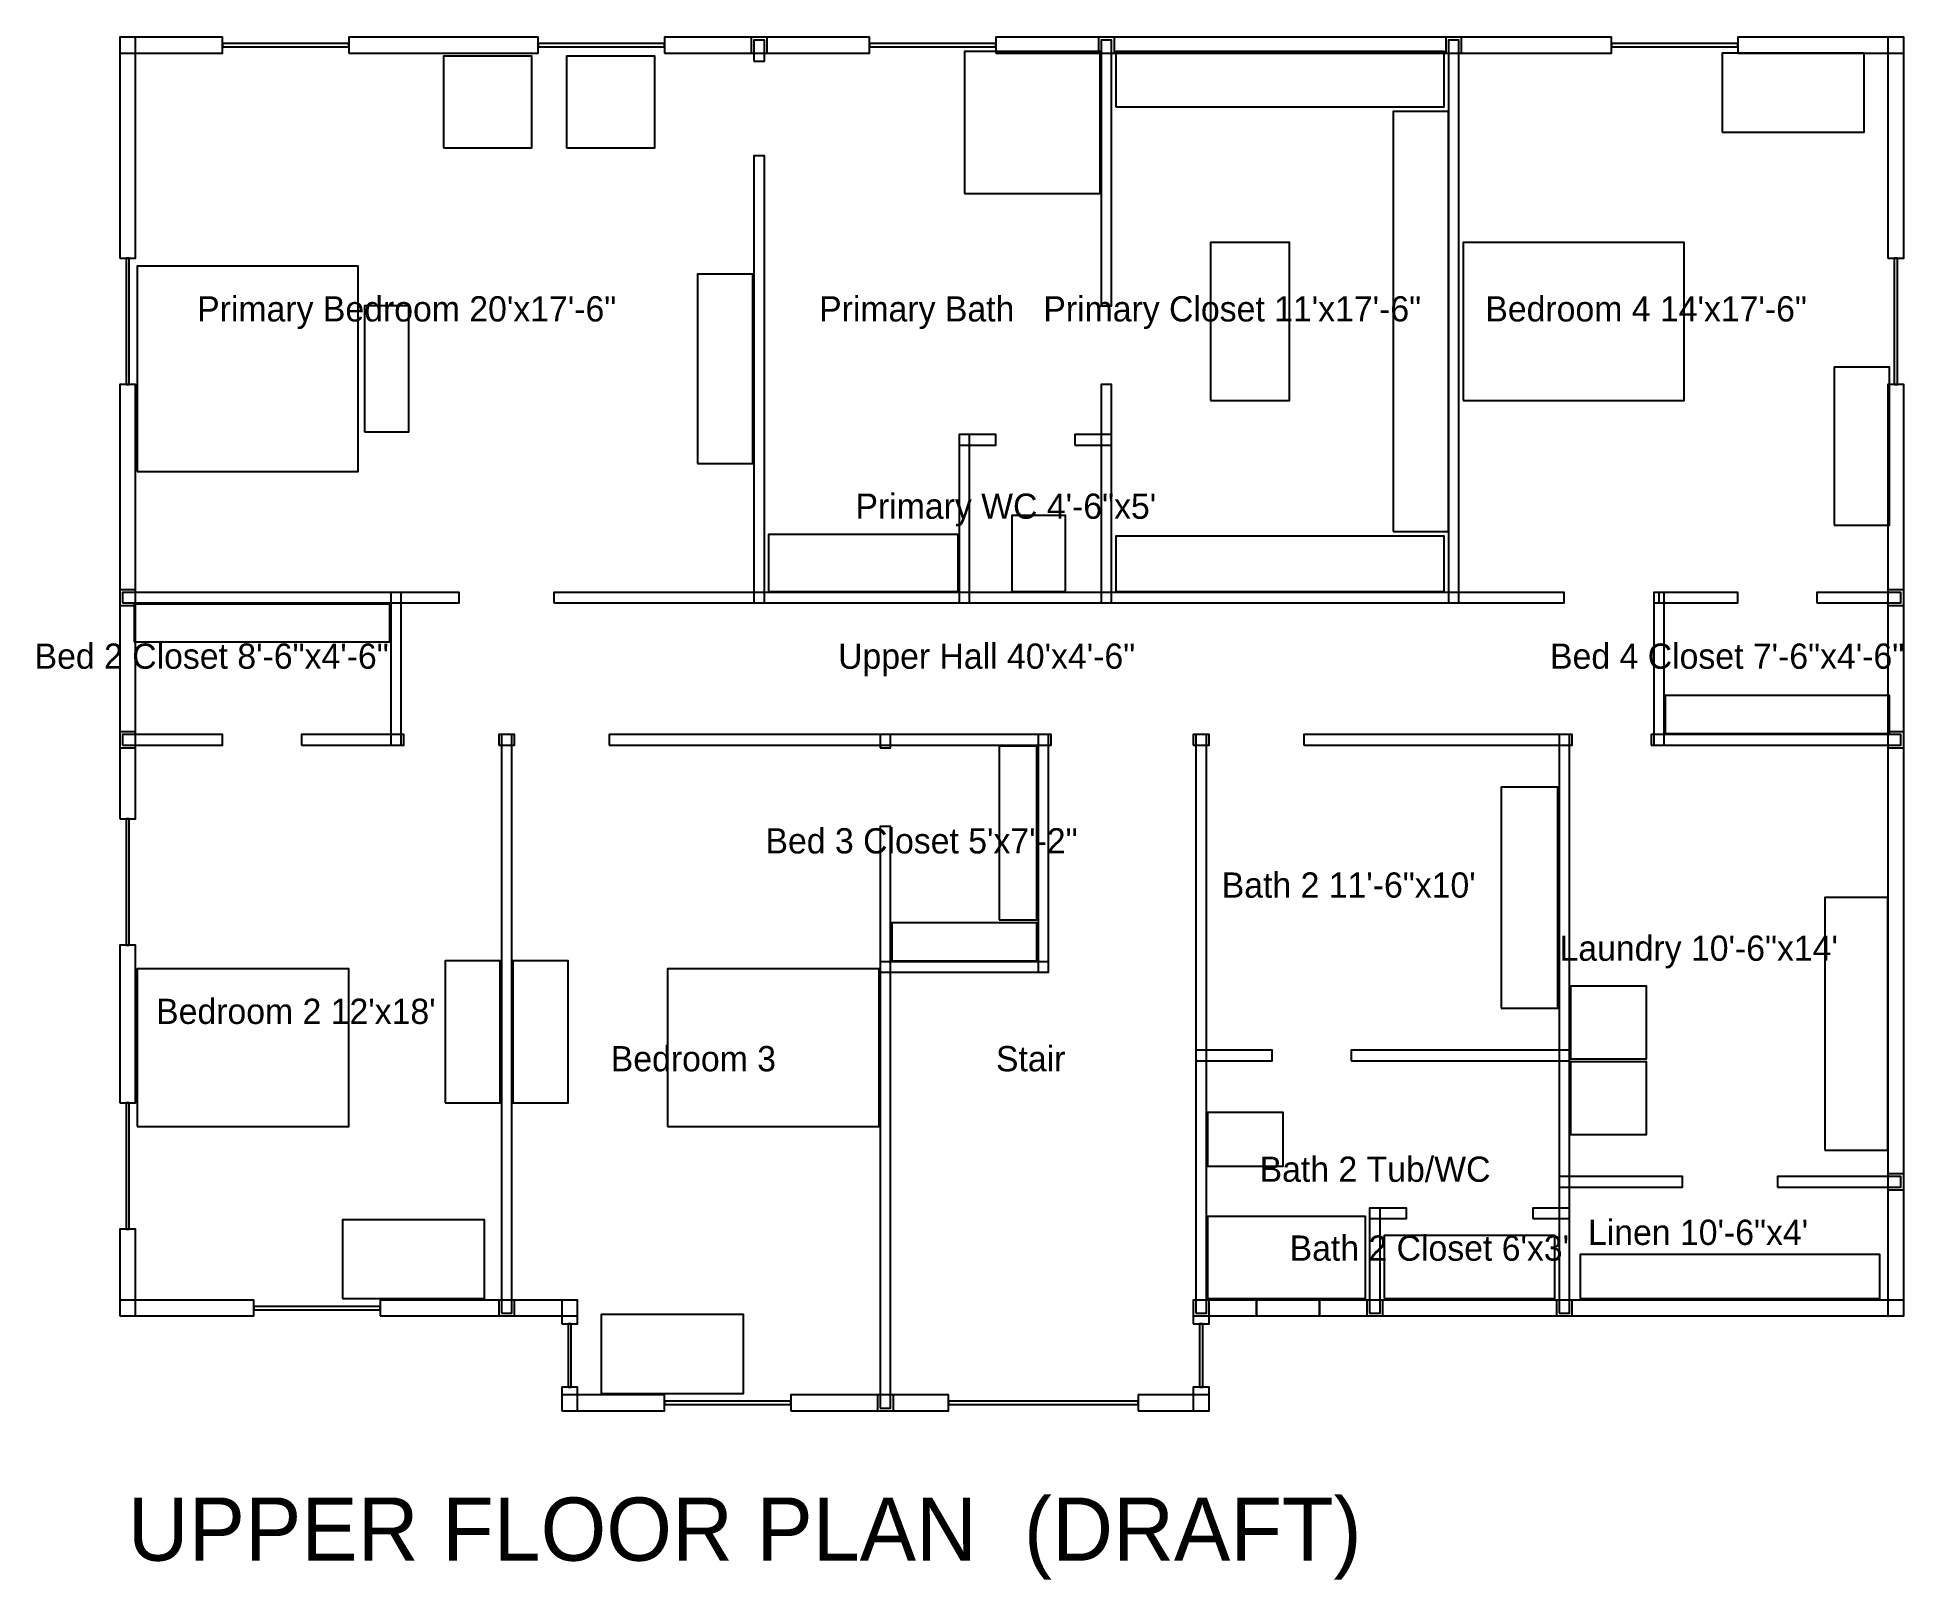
# Model space of a CAD drawing. Header units: feet. Extents: x 0 to 443, y -11 to 56.
# Drawn here: x 237.1 to 296.2, y -8.6 to 40.2 of the extents above; entities that cross this region are included whole.
import ezdxf

# ---------------------------------------------------------------- set-up
doc = ezdxf.new("R2010")
doc.units = ezdxf.units.FT
for name, color, linetype in [('L3-A-FIXT', 8, 'Continuous'), ('L3-A-GLAZ', 5, 'Continuous'), ('L3-A-TEXT', 2, 'Continuous'), ('L3-A-WALL', 7, 'Continuous')]:
    doc.layers.add(name, color=color, linetype=linetype)

msp = doc.modelspace()

# ---------------------------------------------------------------- texts
at = {"layer": 'L3-A-TEXT'}
for s, height, p in [('Primary Bedroom 20\'x17\'-6"', 0.8, (242.2, 31.25)), ('Primary Bath', 0.8, (261.9, 31.25)), ('Primary Closet 11\'x17\'-6"', 0.8, (269, 31.25)), ('Bedroom 4 14\'x17\'-6"', 0.8, (283, 31.25)), ('Primary WC 4\'-6"x5\'', 0.8, (263.05, 25)), ('Bed 2 Closet 8\'-6"x4\'-6"', 0.8, (237.05, 20.25)), ('Upper Hall 40\'x4\'-6"', 0.8, (262.5, 20.25)), ('Bed 4 Closet 7\'-6"x4\'-6"', 0.8, (285.05, 20.25)), ('Bed 3 Closet 5\'x7\'-2"', 0.8, (260.2, 14.4)), ('Bath 2 11\'-6"x10\'', 0.8, (274.65, 13)), ('Laundry 10\'-6"x14\'', 0.8, (285.35, 11)), ("Bedroom 2 12'x18'", 0.8, (240.9, 9)), ('Bedroom 3', 0.8, (255.3, 7.5)), ('Stair', 0.8, (267.5, 7.5)), ('Bath 2 Tub/WC', 0.8, (275.85, 4)), ('Linen 10\'-6"x4\'', 0.8, (286.25, 2)), ("Bath 2 Closet 6'x3'", 0.8, (276.8, 1.5)), ('UPPER FLOOR PLAN  (DRAFT)', 2, (240, -8))]:
    msp.add_text(s, height=height, dxfattribs=at).set_placement(p)

# ---------------------------------------------------------------- linework, layer by layer
at = {"layer": 'L3-A-FIXT'}
for points in [[(250, 36.75), (252.8, 36.75), (252.8, 39.65), (250, 39.65)], [(253.9, 36.75), (256.7, 36.75), (256.7, 39.65), (253.9, 39.65)], [(266.5, 35.3), (270.8, 35.3), (270.8, 39.8), (266.5, 39.8)], [(271.3, 38.05), (281.7, 38.05), (281.7, 39.8), (271.3, 39.8)], [(290.5, 37.25), (295, 37.25), (295, 39.75), (290.5, 39.75)], [(280.085, 24.6), (281.835, 24.6), (281.835, 37.9), (280.085, 37.9)], [(274.3, 28.75), (276.8, 28.75), (276.8, 33.75), (274.3, 33.75)], [(282.3, 28.75), (289.3, 28.75), (289.3, 33.75), (282.3, 33.75)], [(240.3, 26.5), (247.3, 26.5), (247.3, 33), (240.3, 33)], [(258.05, 26.75), (259.8, 26.75), (259.8, 32.75), (258.05, 32.75)], [(247.5, 27.75), (248.9, 27.75), (248.9, 31.75), (247.5, 31.75)], [(294.05, 24.8), (295.8, 24.8), (295.8, 29.8), (294.05, 29.8)], [(268, 22.7), (269.7, 22.7), (269.7, 25.1), (268, 25.1)], [(260.3, 22.7), (266.3, 22.7), (266.3, 24.5), (260.3, 24.5)], [(271.3, 22.7), (281.7, 22.7), (281.7, 24.45), (271.3, 24.45)], [(240.2, 21.1), (248.3, 21.1), (248.3, 22.3), (240.2, 22.3)], [(288.7, 18.2), (295.8, 18.2), (295.8, 19.4), (288.7, 19.4)], [(267.6, 12.3), (268.8, 12.3), (268.8, 17.8), (267.6, 17.8)], [(283.5, 9.5), (285.3, 9.5), (285.3, 16.5), (283.5, 16.5)], [(293.75, 5), (295.75, 5), (295.75, 13), (293.75, 13)], [(264.2, 11), (268.8, 11), (268.8, 12.2), (264.2, 12.2)], [(240.3, 5.75), (247, 5.75), (247, 10.75), (240.3, 10.75)], [(250.05, 6.5), (251.8, 6.5), (251.8, 11), (250.05, 11)], [(252.2, 6.5), (253.95, 6.5), (253.95, 11), (252.2, 11)], [(257.1, 5.75), (263.8, 5.75), (263.8, 10.75), (257.1, 10.75)], [(285.7, 7.9), (288.1, 7.9), (288.1, 10.2), (285.7, 10.2)], [(285.7, 5.5), (288.1, 5.5), (288.1, 7.8), (285.7, 7.8)], [(274.2, 4.5), (276.6, 4.5), (276.6, 6.2), (274.2, 6.2)], [(246.8, 0.3), (251.3, 0.3), (251.3, 2.8), (246.8, 2.8)], [(274.2, 0.3), (279.2, 0.3), (279.2, 2.9), (274.2, 2.9)], [(279.8, 0.3), (285.2, 0.3), (285.2, 2.3), (279.8, 2.3)], [(286, 0.3), (295.5, 0.3), (295.5, 1.7), (286, 1.7)], [(255, -2.7), (259.5, -2.7), (259.5, -0.2), (255, -0.2)]]:
    msp.add_lwpolyline(points, close=True, dxfattribs=at)
at = {"layer": 'L3-A-GLAZ'}
for points in [[(243, 39.95), (247, 39.95), (247, 40.05), (243, 40.05)], [(253, 39.95), (257, 39.95), (257, 40.05), (253, 40.05)], [(263.5, 39.95), (267.5, 39.95), (267.5, 40.05), (263.5, 40.05)], [(287, 39.95), (291, 39.95), (291, 40.05), (287, 40.05)], [(239.95, 29.25), (240.05, 29.25), (240.05, 33.25), (239.95, 33.25)], [(295.95, 29.25), (296.05, 29.25), (296.05, 33.25), (295.95, 33.25)], [(239.95, 11.5), (240.05, 11.5), (240.05, 15.5), (239.95, 15.5)], [(239.95, 2.5), (240.05, 2.5), (240.05, 6.5), (239.95, 6.5)], [(244, -0.05), (248, -0.05), (248, 0.05), (244, 0.05)], [(253.95, -2.5), (254.05, -2.5), (254.05, -0.5), (253.95, -0.5)], [(273.95, -2.5), (274.05, -2.5), (274.05, -0.5), (273.95, -0.5)], [(257, -3.05), (261, -3.05), (261, -2.95), (257, -2.95)], [(266, -3.05), (272, -3.05), (272, -2.95), (266, -2.95)]]:
    msp.add_lwpolyline(points, close=True, dxfattribs=at)
at = {"layer": 'L3-A-WALL'}
for points in [[(239.75, 33.25), (240.25, 33.25), (240.25, 40.25), (239.75, 40.25)], [(239.75, 39.75), (243, 39.75), (243, 40.25), (239.75, 40.25)], [(247, 39.75), (253, 39.75), (253, 40.25), (247, 40.25)], [(257, 39.75), (260.25, 39.75), (260.25, 40.25), (257, 40.25)], [(259.75, 39.75), (263.5, 39.75), (263.5, 40.25), (259.75, 40.25)], [(267.5, 39.75), (271.25, 39.75), (271.25, 40.25), (267.5, 40.25)], [(270.75, 39.75), (282.25, 39.75), (282.25, 40.25), (270.75, 40.25)], [(281.75, 39.75), (287, 39.75), (287, 40.25), (281.75, 40.25)], [(291, 39.75), (296.25, 39.75), (296.25, 40.25), (291, 40.25)], [(295.75, 33.25), (296.25, 33.25), (296.25, 40.25), (295.75, 40.25)], [(259.835, 39.5), (260.165, 39.5), (260.165, 40.165), (259.835, 40.165)], [(270.835, 31.75), (271.165, 31.75), (271.165, 40.165), (270.835, 40.165)], [(281.835, 22.335), (282.165, 22.335), (282.165, 40.165), (281.835, 40.165)], [(259.835, 22.335), (260.165, 22.335), (260.165, 36.5), (259.835, 36.5)], [(239.75, 22.25), (240.25, 22.25), (240.25, 29.25), (239.75, 29.25)], [(270.835, 27.335), (271.165, 27.335), (271.165, 29.25), (270.835, 29.25)], [(295.75, 22.25), (296.25, 22.25), (296.25, 29.25), (295.75, 29.25)], [(266.335, 22.335), (266.665, 22.335), (266.665, 27.665), (266.335, 27.665)], [(266.335, 27.335), (267.5, 27.335), (267.5, 27.665), (266.335, 27.665)], [(270, 27.335), (271.165, 27.335), (271.165, 27.665), (270, 27.665)], [(270.835, 22.335), (271.165, 22.335), (271.165, 27.665), (270.835, 27.665)], [(239.75, 17.75), (240.25, 17.75), (240.25, 22.75), (239.75, 22.75)], [(239.835, 22.335), (248.665, 22.335), (248.665, 22.665), (239.835, 22.665)], [(248.335, 17.835), (248.665, 17.835), (248.665, 22.665), (248.335, 22.665)], [(248.335, 22.335), (250.5, 22.335), (250.5, 22.665), (248.335, 22.665)], [(253.5, 22.335), (260.165, 22.335), (260.165, 22.665), (253.5, 22.665)], [(259.835, 22.335), (266.665, 22.335), (266.665, 22.665), (259.835, 22.665)], [(266.335, 22.335), (271.165, 22.335), (271.165, 22.665), (266.335, 22.665)], [(270.835, 22.335), (282.165, 22.335), (282.165, 22.665), (270.835, 22.665)], [(281.835, 22.335), (285.5, 22.335), (285.5, 22.665), (281.835, 22.665)], [(288.335, 22.335), (291, 22.335), (291, 22.665), (288.335, 22.665)], [(288.335, 17.835), (288.665, 17.835), (288.665, 22.665), (288.335, 22.665)], [(288.5, 22.335), (288.665, 22.335), (288.665, 22.665), (288.5, 22.665)], [(293.5, 22.335), (296.165, 22.335), (296.165, 22.665), (293.5, 22.665)], [(295.75, 17.75), (296.25, 17.75), (296.25, 22.75), (295.75, 22.75)], [(239.75, 15.5), (240.25, 15.5), (240.25, 18.25), (239.75, 18.25)], [(239.835, 17.835), (243, 17.835), (243, 18.165), (239.835, 18.165)], [(245.5, 17.835), (248.665, 17.835), (248.665, 18.165), (245.5, 18.165)], [(248.335, 17.835), (248.75, 17.835), (248.75, 18.165), (248.335, 18.165)], [(251.75, 17.835), (252.165, 17.835), (252.165, 18.165), (251.75, 18.165)], [(251.835, -0.165), (252.165, -0.165), (252.165, 18.165), (251.835, 18.165)], [(251.835, 17.835), (252.25, 17.835), (252.25, 18.165), (251.835, 18.165)], [(255.25, 17.835), (264.165, 17.835), (264.165, 18.165), (255.25, 18.165)], [(263.835, 17.835), (269.165, 17.835), (269.165, 18.165), (263.835, 18.165)], [(263.835, 17.75), (264.165, 17.75), (264.165, 18.165), (263.835, 18.165)], [(268.835, 17.835), (269.25, 17.835), (269.25, 18.165), (268.835, 18.165)], [(268.835, 10.635), (269.165, 10.635), (269.165, 18.165), (268.835, 18.165)], [(273.75, 17.835), (274.165, 17.835), (274.165, 18.165), (273.75, 18.165)], [(273.835, 17.835), (274.25, 17.835), (274.25, 18.165), (273.835, 18.165)], [(273.835, 7.835), (274.165, 7.835), (274.165, 18.165), (273.835, 18.165)], [(277.25, 17.835), (285.665, 17.835), (285.665, 18.165), (277.25, 18.165)], [(285.335, 17.835), (285.75, 17.835), (285.75, 18.165), (285.335, 18.165)], [(285.335, 7.835), (285.665, 7.835), (285.665, 18.165), (285.335, 18.165)], [(288.25, 17.835), (288.665, 17.835), (288.665, 18.165), (288.25, 18.165)], [(288.335, 17.835), (296.165, 17.835), (296.165, 18.165), (288.335, 18.165)], [(295.75, 3.75), (296.25, 3.75), (296.25, 18.25), (295.75, 18.25)], [(263.835, 10.635), (264.165, 10.635), (264.165, 15.25), (263.835, 15.25)], [(239.75, 6.5), (240.25, 6.5), (240.25, 11.5), (239.75, 11.5)], [(263.835, -3.165), (264.165, -3.165), (264.165, 10.965), (263.835, 10.965)], [(263.835, 10.635), (269.165, 10.635), (269.165, 10.965), (263.835, 10.965)], [(273.835, -0.165), (274.165, -0.165), (274.165, 8.165), (273.835, 8.165)], [(273.835, 7.835), (276.25, 7.835), (276.25, 8.165), (273.835, 8.165)], [(278.75, 7.835), (285.665, 7.835), (285.665, 8.165), (278.75, 8.165)], [(285.335, 3.835), (285.665, 3.835), (285.665, 8.165), (285.335, 8.165)], [(285.335, 2.835), (285.665, 2.835), (285.665, 4.165), (285.335, 4.165)], [(285.335, 3.835), (289.25, 3.835), (289.25, 4.165), (285.335, 4.165)], [(292.25, 3.835), (296.165, 3.835), (296.165, 4.165), (292.25, 4.165)], [(295.75, -0.25), (296.25, -0.25), (296.25, 4.25), (295.75, 4.25)], [(279.335, -0.165), (279.665, -0.165), (279.665, 3.165), (279.335, 3.165)], [(279.335, 2.835), (280.5, 2.835), (280.5, 3.165), (279.335, 3.165)], [(284.5, 2.835), (285.665, 2.835), (285.665, 3.165), (284.5, 3.165)], [(285.335, -0.165), (285.665, -0.165), (285.665, 3.165), (285.335, 3.165)], [(239.75, -0.25), (240.25, -0.25), (240.25, 2.5), (239.75, 2.5)], [(239.75, -0.25), (244, -0.25), (244, 0.25), (239.75, 0.25)], [(248, -0.25), (252.25, -0.25), (252.25, 0.25), (248, 0.25)], [(251.75, -0.25), (254.25, -0.25), (254.25, 0.25), (251.75, 0.25)], [(253.75, -0.5), (254.25, -0.5), (254.25, 0.25), (253.75, 0.25)], [(273.75, -0.25), (275.75, -0.25), (275.75, 0.25), (273.75, 0.25)], [(273.75, -0.5), (274.25, -0.5), (274.25, 0.25), (273.75, 0.25)], [(275.75, -0.25), (277.75, -0.25), (277.75, 0.25), (275.75, 0.25)], [(277.75, -0.25), (279.75, -0.25), (279.75, 0.25), (277.75, 0.25)], [(279.25, -0.25), (285.75, -0.25), (285.75, 0.25), (279.25, 0.25)], [(285.25, -0.25), (296.25, -0.25), (296.25, 0.25), (285.25, 0.25)], [(253.75, -3.25), (254.25, -3.25), (254.25, -2.5), (253.75, -2.5)], [(253.75, -3.25), (257, -3.25), (257, -2.75), (253.75, -2.75)], [(261, -3.25), (264.25, -3.25), (264.25, -2.75), (261, -2.75)], [(263.75, -3.25), (266, -3.25), (266, -2.75), (263.75, -2.75)], [(272, -3.25), (274.25, -3.25), (274.25, -2.75), (272, -2.75)], [(273.75, -3.25), (274.25, -3.25), (274.25, -2.5), (273.75, -2.5)]]:
    msp.add_lwpolyline(points, close=True, dxfattribs=at)

msp.set_redraw_order([(e.dxf.handle, doc.entitydb.next_handle()) for e in msp.query("TEXT MTEXT ATTDEF DIMENSION ARC_DIMENSION")])  # texts and dimensions are drawn at this point

doc.saveas('drawing.dxf')
